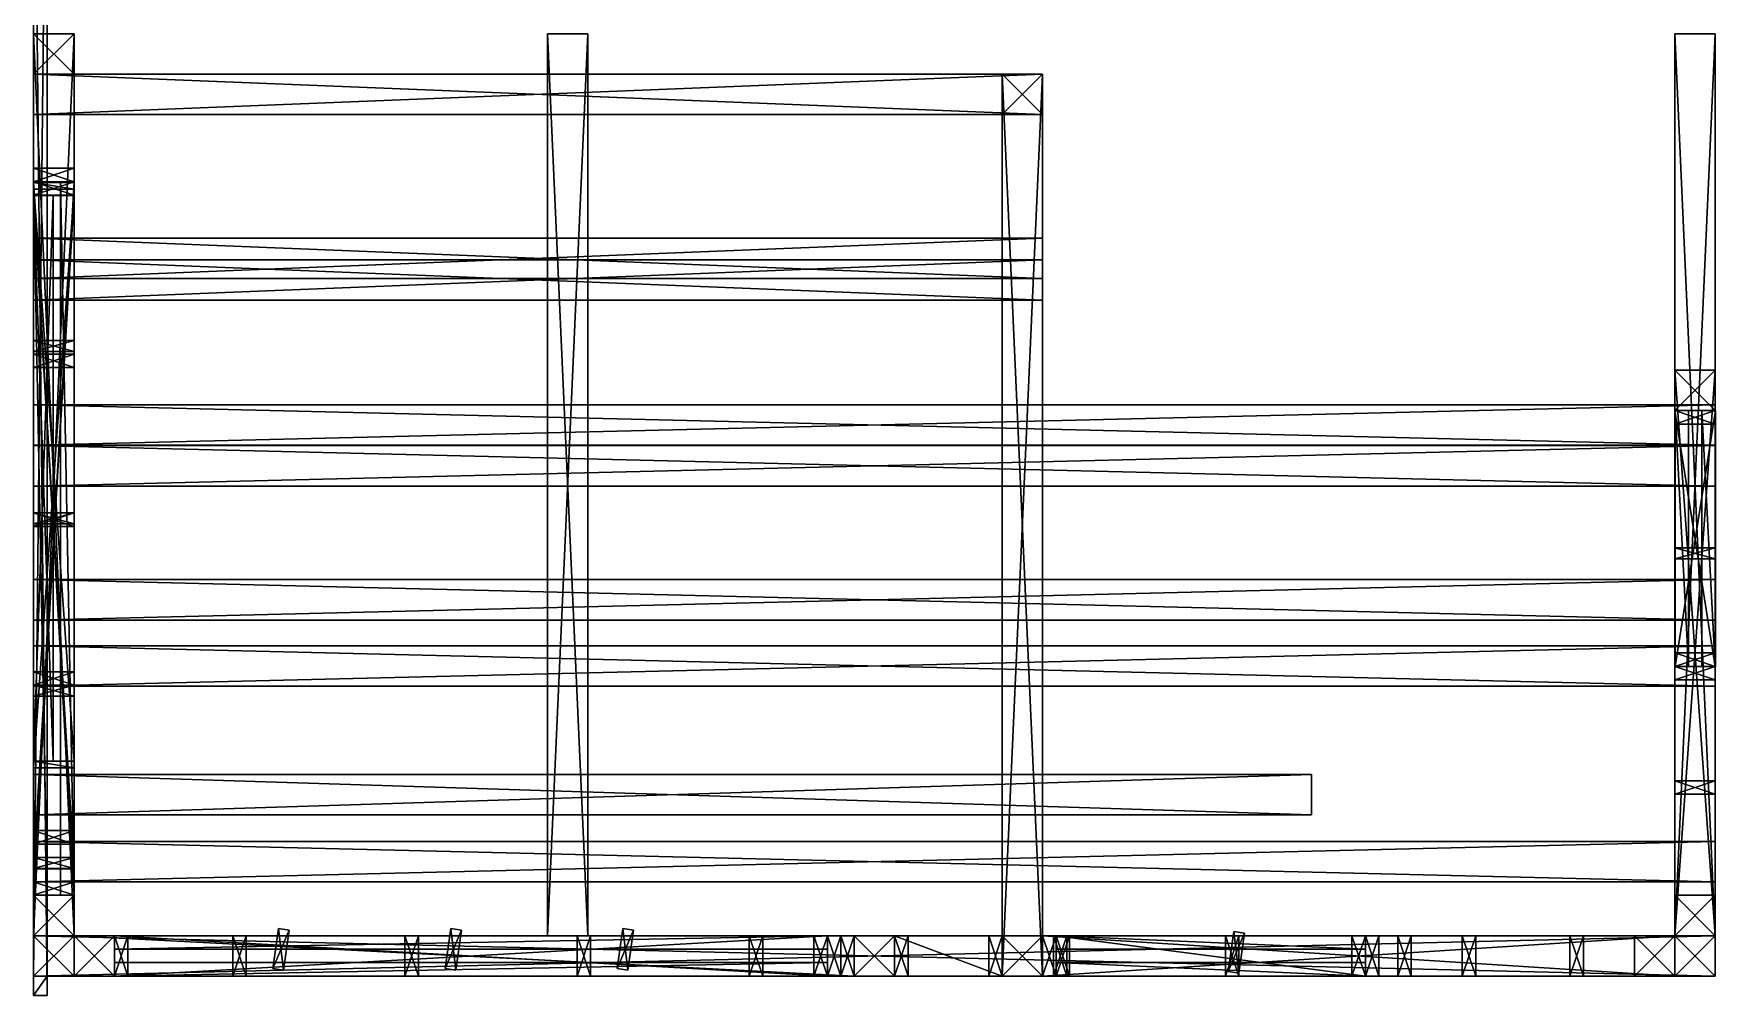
# Model space of a CAD drawing. Extents: x 18 to 6268, y -2472 to 1100.
import ezdxf

# ---------------------------------------------------------------- set-up
doc = ezdxf.new("R2010")
doc.units = 0
doc.header["$MEASUREMENT"] = 0
doc.layers.get('0').update_dxf_attribs({"color": 13, "linetype": 'CONTINUOUS'})

# ---------------------------------------------------------------- blocks, each defined once
blk = doc.blocks.new('_____150_150_6250')
at = {"color": 57}
for p, q in [((6250, 150, 150), (0, 150, 150)), ((0, 0), (0, 150)), ((0, 150), (0, 150, 150)), ((6250, 150), (0, 150)), ((0, 150, 150), (0, 0, 150)), ((6250, 0), (6250, 150)), ((6250, 150), (6250, 150, 150)), ((6250, 150, 150), (6250, 0, 150)), ((6250, 0, 150), (0, 0, 150)), ((6250, 0), (0, 0)), ((0, 0, 150), (0, 0)), ((6250, 0, 150), (6250, 0))]:
    blk.add_line(p, q, dxfattribs=at)
mesh = blk.add_polyface(dxfattribs=at)
corners = [(6250, 150), (0, 0), (0, 150), (6250, 0)]
mesh.append_faces([[corners[k] for k in face] for face in [(0, 1, 2), (1, 0, 3)]], dxfattribs={"vtx0": -1, "color": 57})
mesh = blk.add_polyface(dxfattribs=at)
corners = [(6250, 0, 150), (0, 150, 150), (0, 0, 150), (6250, 150, 150)]
mesh.append_faces([[corners[k] for k in face] for face in [(0, 1, 2), (1, 0, 3)]], dxfattribs={"vtx0": -1, "color": 57})
mesh = blk.add_polyface(dxfattribs=at)
corners = [(0, 150, 150), (6250, 150), (0, 150), (6250, 150, 150)]
mesh.append_faces([[corners[k] for k in face] for face in [(0, 1, 2), (1, 0, 3)]], dxfattribs={"vtx0": -1, "color": 57})
mesh = blk.add_polyface(dxfattribs=at)
corners = [(0, 150, 150), (0, 0), (0, 0, 150), (0, 150)]
mesh.append_faces([[corners[k] for k in face] for face in [(0, 1, 2), (1, 0, 3)]], dxfattribs={"vtx0": -1, "color": 57})
mesh = blk.add_polyface(dxfattribs=at)
corners = [(6250, 150), (6250, 0, 150), (6250, 0), (6250, 150, 150)]
mesh.append_faces([[corners[k] for k in face] for face in [(0, 1, 2), (1, 0, 3)]], dxfattribs={"vtx0": -1, "color": 57})
mesh = blk.add_polyface(dxfattribs=at)
corners = [(6250, 0), (0, 0, 150), (0, 0), (6250, 0, 150)]
mesh.append_faces([[corners[k] for k in face] for face in [(0, 1, 2), (1, 0, 3)]], dxfattribs={"vtx0": -1, "color": 57})
blk = doc.blocks.new('GROUP_3')
at = {"color": 57}
for p, q in [((0, 0), (0, 150)), ((0, 0, 3050), (0, 150, 3050)), ((0, 150), (0, 150, 3050)), ((0, 150, 3050), (150, 150, 3050)), ((0, 150), (150, 150)), ((150, 150, 3050), (150, 0, 3050)), ((150, 150), (150, 150, 3050)), ((150, 150), (150, 0)), ((0, 0), (0, 0, 3050)), ((150, 0, 3050), (0, 0, 3050)), ((150, 0), (0, 0)), ((150, 0), (150, 0, 3050))]:
    blk.add_line(p, q, dxfattribs=at)
mesh = blk.add_polyface(dxfattribs=at)
corners = [(0, 150, 3050), (0, 0), (0, 0, 3050), (0, 150)]
mesh.append_faces([[corners[k] for k in face] for face in [(0, 1, 2), (1, 0, 3)]], dxfattribs={"vtx0": -1, "color": 57})
mesh = blk.add_polyface(dxfattribs=at)
corners = [(150, 0, 3050), (0, 150, 3050), (0, 0, 3050), (150, 150, 3050)]
mesh.append_faces([[corners[k] for k in face] for face in [(0, 1, 2), (1, 0, 3)]], dxfattribs={"vtx0": -1, "color": 57})
mesh = blk.add_polyface(dxfattribs=at)
corners = [(0, 150, 3050), (150, 150), (0, 150), (150, 150, 3050)]
mesh.append_faces([[corners[k] for k in face] for face in [(0, 1, 2), (1, 0, 3)]], dxfattribs={"vtx0": -1, "color": 57})
mesh = blk.add_polyface(dxfattribs=at)
corners = [(150, 150), (0, 0), (0, 150), (150, 0)]
mesh.append_faces([[corners[k] for k in face] for face in [(0, 1, 2), (1, 0, 3)]], dxfattribs={"vtx0": -1, "color": 57})
mesh = blk.add_polyface(dxfattribs=at)
corners = [(150, 150), (150, 0, 3050), (150, 0), (150, 150, 3050)]
mesh.append_faces([[corners[k] for k in face] for face in [(0, 1, 2), (1, 0, 3)]], dxfattribs={"vtx0": -1, "color": 57})
mesh = blk.add_polyface(dxfattribs=at)
corners = [(150, 0, 3050), (0, 0), (150, 0), (0, 0, 3050)]
mesh.append_faces([[corners[k] for k in face] for face in [(0, 1, 2), (1, 0, 3)]], dxfattribs={"vtx0": -1, "color": 57})
blk = doc.blocks.new('GROUP_6')
at = {"color": 57}
for p, q in [((0, 0), (0, 150)), ((0, 0, 3350), (0, 150, 3350)), ((0, 150), (0, 150, 3350)), ((0, 150), (150, 150)), ((0, 150, 3350), (150, 150, 3350)), ((150, 150), (150, 0)), ((150, 150), (150, 150, 3350)), ((150, 150, 3350), (150, 0, 3350)), ((150, 0), (0, 0)), ((150, 0, 3350), (0, 0, 3350)), ((0, 0), (0, 0, 3350)), ((150, 0), (150, 0, 3350))]:
    blk.add_line(p, q, dxfattribs=at)
mesh = blk.add_polyface(dxfattribs=at)
corners = [(0, 150, 3350), (0, 0), (0, 0, 3350), (0, 150)]
mesh.append_faces([[corners[k] for k in face] for face in [(0, 1, 2), (1, 0, 3)]], dxfattribs={"vtx0": -1, "color": 57})
mesh = blk.add_polyface(dxfattribs=at)
corners = [(0, 150, 3350), (150, 150), (0, 150), (150, 150, 3350)]
mesh.append_faces([[corners[k] for k in face] for face in [(0, 1, 2), (1, 0, 3)]], dxfattribs={"vtx0": -1, "color": 57})
mesh = blk.add_polyface(dxfattribs=at)
corners = [(150, 0, 3350), (0, 150, 3350), (0, 0, 3350), (150, 150, 3350)]
mesh.append_faces([[corners[k] for k in face] for face in [(0, 1, 2), (1, 0, 3)]], dxfattribs={"vtx0": -1, "color": 57})
mesh = blk.add_polyface(dxfattribs=at)
corners = [(150, 150), (0, 0), (0, 150), (150, 0)]
mesh.append_faces([[corners[k] for k in face] for face in [(0, 1, 2), (1, 0, 3)]], dxfattribs={"vtx0": -1, "color": 57})
mesh = blk.add_polyface(dxfattribs=at)
corners = [(150, 150), (150, 0, 3350), (150, 0), (150, 150, 3350)]
mesh.append_faces([[corners[k] for k in face] for face in [(0, 1, 2), (1, 0, 3)]], dxfattribs={"vtx0": -1, "color": 57})
mesh = blk.add_polyface(dxfattribs=at)
corners = [(150, 0, 3350), (0, 0), (150, 0), (0, 0, 3350)]
mesh.append_faces([[corners[k] for k in face] for face in [(0, 1, 2), (1, 0, 3)]], dxfattribs={"vtx0": -1, "color": 57})
blk = doc.blocks.new('GROUP_5')
at = {"color": 57}
for p, q in [((0, 150, 3050), (50, 150, 3050)), ((0, 150), (50, 150)), ((0, 150), (0, 150, 3050)), ((0, 0), (0, 150)), ((0, 0, 3050), (0, 150, 3050)), ((50, 150), (50, 0)), ((50, 150), (50, 150, 3050)), ((50, 150, 3050), (50, 0, 3050)), ((50, 0), (0, 0)), ((0, 0), (0, 0, 3050)), ((50, 0, 3050), (0, 0, 3050)), ((50, 0), (50, 0, 3050))]:
    blk.add_line(p, q, dxfattribs=at)
mesh = blk.add_polyface(dxfattribs=at)
corners = [(50, 150), (0, 0), (0, 150), (50, 0)]
mesh.append_faces([[corners[k] for k in face] for face in [(0, 1, 2), (1, 0, 3)]], dxfattribs={"vtx0": -1, "color": 57})
mesh = blk.add_polyface(dxfattribs=at)
corners = [(0, 150, 3050), (50, 150), (0, 150), (50, 150, 3050)]
mesh.append_faces([[corners[k] for k in face] for face in [(0, 1, 2), (1, 0, 3)]], dxfattribs={"vtx0": -1, "color": 57})
mesh = blk.add_polyface(dxfattribs=at)
corners = [(50, 0, 3050), (0, 150, 3050), (0, 0, 3050), (50, 150, 3050)]
mesh.append_faces([[corners[k] for k in face] for face in [(0, 1, 2), (1, 0, 3)]], dxfattribs={"vtx0": -1, "color": 57})
mesh = blk.add_polyface(dxfattribs=at)
corners = [(0, 150, 3050), (0, 0), (0, 0, 3050), (0, 150)]
mesh.append_faces([[corners[k] for k in face] for face in [(0, 1, 2), (1, 0, 3)]], dxfattribs={"vtx0": -1, "color": 57})
mesh = blk.add_polyface(dxfattribs=at)
corners = [(50, 150), (50, 0, 3050), (50, 0), (50, 150, 3050)]
mesh.append_faces([[corners[k] for k in face] for face in [(0, 1, 2), (1, 0, 3)]], dxfattribs={"vtx0": -1, "color": 57})
mesh = blk.add_polyface(dxfattribs=at)
corners = [(50, 0, 3050), (0, 0), (50, 0), (0, 0, 3050)]
mesh.append_faces([[corners[k] for k in face] for face in [(0, 1, 2), (1, 0, 3)]], dxfattribs={"vtx0": -1, "color": 57})
blk = doc.blocks.new('GROUP_4')
at = {"color": 57}
for p, q in [((150, 2350, 150), (0, 2350, 150)), ((0, 0, 150), (0, 2350, 150)), ((0, 2350, 150), (0, 2350)), ((0, 0), (0, 2350)), ((0, 2350), (150, 2350)), ((150, 0), (150, 2350)), ((150, 2350), (150, 2350, 150)), ((150, 0, 150), (150, 2350, 150)), ((150, 0, 150), (0, 0, 150)), ((0, 0, 150), (0, 0)), ((0, 0), (150, 0)), ((150, 0), (150, 0, 150))]:
    blk.add_line(p, q, dxfattribs=at)
mesh = blk.add_polyface(dxfattribs=at)
corners = [(150, 0, 150), (0, 2350, 150), (0, 0, 150), (150, 2350, 150)]
mesh.append_faces([[corners[k] for k in face] for face in [(0, 1, 2), (1, 0, 3)]], dxfattribs={"vtx0": -1, "color": 57})
mesh = blk.add_polyface(dxfattribs=at)
corners = [(0, 2350, 150), (0, 0), (0, 0, 150), (0, 2350)]
mesh.append_faces([[corners[k] for k in face] for face in [(0, 1, 2), (1, 0, 3)]], dxfattribs={"vtx0": -1, "color": 57})
mesh = blk.add_polyface(dxfattribs=at)
corners = [(150, 2350), (0, 0), (0, 2350), (150, 0)]
mesh.append_faces([[corners[k] for k in face] for face in [(0, 1, 2), (1, 0, 3)]], dxfattribs={"vtx0": -1, "color": 57})
mesh = blk.add_polyface(dxfattribs=at)
corners = [(0, 2350, 150), (150, 2350), (0, 2350), (150, 2350, 150)]
mesh.append_faces([[corners[k] for k in face] for face in [(0, 1, 2), (1, 0, 3)]], dxfattribs={"vtx0": -1, "color": 57})
mesh = blk.add_polyface(dxfattribs=at)
corners = [(150, 0), (150, 2350, 150), (150, 0, 150), (150, 2350)]
mesh.append_faces([[corners[k] for k in face] for face in [(0, 1, 2), (1, 0, 3)]], dxfattribs={"vtx0": -1, "color": 57})
mesh = blk.add_polyface(dxfattribs=at)
corners = [(150, 0, 150), (0, 0), (150, 0), (0, 0, 150)]
mesh.append_faces([[corners[k] for k in face] for face in [(0, 1, 2), (1, 0, 3)]], dxfattribs={"vtx0": -1, "color": 57})
blk = doc.blocks.new('GROUP_7')
at = {"color": 57}
for p, q in [((0, 150, 150), (2900, 150, 150)), ((0, 150), (0, 0)), ((0, 150, 150), (0, 150)), ((0, 150), (2900, 150)), ((0, 0, 150), (0, 150, 150)), ((2900, 150), (2900, 0)), ((2900, 0, 150), (2900, 150, 150)), ((2900, 150, 150), (2900, 150)), ((0, 0, 150), (2900, 0, 150)), ((0, 0), (2900, 0)), ((0, 0), (0, 0, 150)), ((2900, 0), (2900, 0, 150))]:
    blk.add_line(p, q, dxfattribs=at)
mesh = blk.add_polyface(dxfattribs=at)
corners = [(0, 150), (2900, 0), (0, 0), (2900, 150)]
mesh.append_faces([[corners[k] for k in face] for face in [(0, 1, 2), (1, 0, 3)]], dxfattribs={"vtx0": -1, "color": 57})
mesh = blk.add_polyface(dxfattribs=at)
corners = [(2900, 0, 150), (0, 150, 150), (0, 0, 150), (2900, 150, 150)]
mesh.append_faces([[corners[k] for k in face] for face in [(0, 1, 2), (1, 0, 3)]], dxfattribs={"vtx0": -1, "color": 57})
mesh = blk.add_polyface(dxfattribs=at)
corners = [(0, 150, 150), (0, 0), (0, 0, 150), (0, 150)]
mesh.append_faces([[corners[k] for k in face] for face in [(0, 1, 2), (1, 0, 3)]], dxfattribs={"vtx0": -1, "color": 57})
mesh = blk.add_polyface(dxfattribs=at)
corners = [(0, 150, 150), (2900, 150), (0, 150), (2900, 150, 150)]
mesh.append_faces([[corners[k] for k in face] for face in [(0, 1, 2), (1, 0, 3)]], dxfattribs={"vtx0": -1, "color": 57})
mesh = blk.add_polyface(dxfattribs=at)
corners = [(2900, 150), (2900, 0, 150), (2900, 0), (2900, 150, 150)]
mesh.append_faces([[corners[k] for k in face] for face in [(0, 1, 2), (1, 0, 3)]], dxfattribs={"vtx0": -1, "color": 57})
mesh = blk.add_polyface(dxfattribs=at)
corners = [(2900, 0), (0, 0, 150), (0, 0), (2900, 0, 150)]
mesh.append_faces([[corners[k] for k in face] for face in [(0, 1, 2), (1, 0, 3)]], dxfattribs={"vtx0": -1, "color": 57})
blk = doc.blocks.new('GROUP_8')
at = {"color": 57}
for p, q in [((0, 150, 150), (400, 150, 150)), ((0, 150, 150), (0, 150)), ((0, 150), (400, 150)), ((0, 0, 150), (0, 150, 150)), ((0, 150), (0, 0)), ((400, 150), (400, 0)), ((400, 150, 150), (400, 150)), ((400, 0, 150), (400, 150, 150)), ((0, 0), (400, 0)), ((0, 0, 150), (400, 0, 150)), ((0, 0), (0, 0, 150)), ((400, 0), (400, 0, 150))]:
    blk.add_line(p, q, dxfattribs=at)
mesh = blk.add_polyface(dxfattribs=at)
corners = [(0, 150, 150), (400, 150), (0, 150), (400, 150, 150)]
mesh.append_faces([[corners[k] for k in face] for face in [(0, 1, 2), (1, 0, 3)]], dxfattribs={"vtx0": -1, "color": 57})
mesh = blk.add_polyface(dxfattribs=at)
corners = [(400, 0, 150), (0, 150, 150), (0, 0, 150), (400, 150, 150)]
mesh.append_faces([[corners[k] for k in face] for face in [(0, 1, 2), (1, 0, 3)]], dxfattribs={"vtx0": -1, "color": 57})
mesh = blk.add_polyface(dxfattribs=at)
corners = [(0, 150, 150), (0, 0), (0, 0, 150), (0, 150)]
mesh.append_faces([[corners[k] for k in face] for face in [(0, 1, 2), (1, 0, 3)]], dxfattribs={"vtx0": -1, "color": 57})
mesh = blk.add_polyface(dxfattribs=at)
corners = [(0, 150), (400, 0), (0, 0), (400, 150)]
mesh.append_faces([[corners[k] for k in face] for face in [(0, 1, 2), (1, 0, 3)]], dxfattribs={"vtx0": -1, "color": 57})
mesh = blk.add_polyface(dxfattribs=at)
corners = [(400, 150), (400, 0, 150), (400, 0), (400, 150, 150)]
mesh.append_faces([[corners[k] for k in face] for face in [(0, 1, 2), (1, 0, 3)]], dxfattribs={"vtx0": -1, "color": 57})
mesh = blk.add_polyface(dxfattribs=at)
corners = [(400, 0), (0, 0, 150), (0, 0), (400, 0, 150)]
mesh.append_faces([[corners[k] for k in face] for face in [(0, 1, 2), (1, 0, 3)]], dxfattribs={"vtx0": -1, "color": 57})
blk = doc.blocks.new('GROUP_11')
at = {"color": 57}
for p, q in [((0, 0, 4100), (0, 150, 4100)), ((0, 150), (0, 150, 4100)), ((0, 0), (0, 150)), ((0, 150, 4100), (150, 150, 4100)), ((0, 150), (150, 150)), ((150, 150), (150, 0)), ((150, 150, 4100), (150, 0, 4100)), ((150, 150), (150, 150, 4100)), ((0, 0), (0, 0, 4100)), ((150, 0, 4100), (0, 0, 4100)), ((150, 0), (0, 0)), ((150, 0), (150, 0, 4100))]:
    blk.add_line(p, q, dxfattribs=at)
mesh = blk.add_polyface(dxfattribs=at)
corners = [(150, 150), (0, 0), (0, 150), (150, 0)]
mesh.append_faces([[corners[k] for k in face] for face in [(0, 1, 2), (1, 0, 3)]], dxfattribs={"vtx0": -1, "color": 57})
mesh = blk.add_polyface(dxfattribs=at)
corners = [(150, 0, 4100), (0, 150, 4100), (0, 0, 4100), (150, 150, 4100)]
mesh.append_faces([[corners[k] for k in face] for face in [(0, 1, 2), (1, 0, 3)]], dxfattribs={"vtx0": -1, "color": 57})
mesh = blk.add_polyface(dxfattribs=at)
corners = [(0, 150, 4100), (0, 0), (0, 0, 4100), (0, 150)]
mesh.append_faces([[corners[k] for k in face] for face in [(0, 1, 2), (1, 0, 3)]], dxfattribs={"vtx0": -1, "color": 57})
mesh = blk.add_polyface(dxfattribs=at)
corners = [(0, 150, 4100), (150, 150), (0, 150), (150, 150, 4100)]
mesh.append_faces([[corners[k] for k in face] for face in [(0, 1, 2), (1, 0, 3)]], dxfattribs={"vtx0": -1, "color": 57})
mesh = blk.add_polyface(dxfattribs=at)
corners = [(150, 150), (150, 0, 4100), (150, 0), (150, 150, 4100)]
mesh.append_faces([[corners[k] for k in face] for face in [(0, 1, 2), (1, 0, 3)]], dxfattribs={"vtx0": -1, "color": 57})
mesh = blk.add_polyface(dxfattribs=at)
corners = [(150, 0, 4100), (0, 0), (150, 0), (0, 0, 4100)]
mesh.append_faces([[corners[k] for k in face] for face in [(0, 1, 2), (1, 0, 3)]], dxfattribs={"vtx0": -1, "color": 57})
blk = doc.blocks.new('GROUP_2')
at = {"color": 57}
for p, q in [((0, 0), (0, 150)), ((0, 0, 2800), (0, 150, 2800)), ((0, 150), (150, 150)), ((0, 150), (0, 150, 2800)), ((0, 150, 2800), (150, 150, 2800)), ((150, 150), (150, 150, 2800)), ((150, 150, 2800), (150, 0, 2800)), ((150, 150), (150, 0)), ((0, 0), (0, 0, 2800)), ((150, 0), (0, 0)), ((150, 0, 2800), (0, 0, 2800)), ((150, 0), (150, 0, 2800))]:
    blk.add_line(p, q, dxfattribs=at)
mesh = blk.add_polyface(dxfattribs=at)
corners = [(0, 150, 2800), (0, 0), (0, 0, 2800), (0, 150)]
mesh.append_faces([[corners[k] for k in face] for face in [(0, 1, 2), (1, 0, 3)]], dxfattribs={"vtx0": -1, "color": 57})
mesh = blk.add_polyface(dxfattribs=at)
corners = [(150, 150), (0, 0), (0, 150), (150, 0)]
mesh.append_faces([[corners[k] for k in face] for face in [(0, 1, 2), (1, 0, 3)]], dxfattribs={"vtx0": -1, "color": 57})
mesh = blk.add_polyface(dxfattribs=at)
corners = [(150, 0, 2800), (0, 150, 2800), (0, 0, 2800), (150, 150, 2800)]
mesh.append_faces([[corners[k] for k in face] for face in [(0, 1, 2), (1, 0, 3)]], dxfattribs={"vtx0": -1, "color": 57})
mesh = blk.add_polyface(dxfattribs=at)
corners = [(0, 150, 2800), (150, 150), (0, 150), (150, 150, 2800)]
mesh.append_faces([[corners[k] for k in face] for face in [(0, 1, 2), (1, 0, 3)]], dxfattribs={"vtx0": -1, "color": 57})
mesh = blk.add_polyface(dxfattribs=at)
corners = [(150, 150), (150, 0, 2800), (150, 0), (150, 150, 2800)]
mesh.append_faces([[corners[k] for k in face] for face in [(0, 1, 2), (1, 0, 3)]], dxfattribs={"vtx0": -1, "color": 57})
mesh = blk.add_polyface(dxfattribs=at)
corners = [(150, 0, 2800), (0, 0), (150, 0), (0, 0, 2800)]
mesh.append_faces([[corners[k] for k in face] for face in [(0, 1, 2), (1, 0, 3)]], dxfattribs={"vtx0": -1, "color": 57})
blk = doc.blocks.new('GROUP_12')
at = {"color": 57}
for p, q in [((0, 0), (0, 150)), ((6250, 150), (0, 150)), ((0, 150, 200), (0, 0, 200)), ((6250, 150, 200), (0, 150, 200)), ((0, 150), (0, 150, 200)), ((6250, 150), (6250, 150, 200)), ((6250, 0), (6250, 150)), ((6250, 150, 200), (6250, 0, 200)), ((6250, 0), (0, 0)), ((6250, 0, 200), (0, 0, 200)), ((0, 0, 200), (0, 0)), ((6250, 0, 200), (6250, 0))]:
    blk.add_line(p, q, dxfattribs=at)
mesh = blk.add_polyface(dxfattribs=at)
corners = [(0, 150, 200), (0, 0), (0, 0, 200), (0, 150)]
mesh.append_faces([[corners[k] for k in face] for face in [(0, 1, 2), (1, 0, 3)]], dxfattribs={"vtx0": -1, "color": 57})
mesh = blk.add_polyface(dxfattribs=at)
corners = [(6250, 0, 200), (0, 150, 200), (0, 0, 200), (6250, 150, 200)]
mesh.append_faces([[corners[k] for k in face] for face in [(0, 1, 2), (1, 0, 3)]], dxfattribs={"vtx0": -1, "color": 57})
mesh = blk.add_polyface(dxfattribs=at)
corners = [(0, 150, 200), (6250, 150), (0, 150), (6250, 150, 200)]
mesh.append_faces([[corners[k] for k in face] for face in [(0, 1, 2), (1, 0, 3)]], dxfattribs={"vtx0": -1, "color": 57})
mesh = blk.add_polyface(dxfattribs=at)
corners = [(6250, 150), (0, 0), (0, 150), (6250, 0)]
mesh.append_faces([[corners[k] for k in face] for face in [(0, 1, 2), (1, 0, 3)]], dxfattribs={"vtx0": -1, "color": 57})
mesh = blk.add_polyface(dxfattribs=at)
corners = [(6250, 150), (6250, 0, 200), (6250, 0), (6250, 150, 200)]
mesh.append_faces([[corners[k] for k in face] for face in [(0, 1, 2), (1, 0, 3)]], dxfattribs={"vtx0": -1, "color": 57})
mesh = blk.add_polyface(dxfattribs=at)
corners = [(6250, 0), (0, 0, 200), (0, 0), (6250, 0, 200)]
mesh.append_faces([[corners[k] for k in face] for face in [(0, 1, 2), (1, 0, 3)]], dxfattribs={"vtx0": -1, "color": 57})
blk = doc.blocks.new('GROUP_14')
at = {"color": 57}
for p, q in [((0, 0), (0, 50)), ((0, 0, 5544.7), (0, 50, 5544.7)), ((0, 50, 5544.7), (150, 50, 5544.7)), ((0, 50), (0, 50, 5544.7)), ((0, 50), (150, 50)), ((0, 0), (0, 0, 5544.7)), ((150, 0, 5544.7), (0, 0, 5544.7)), ((150, 0), (0, 0)), ((150, 50, 5544.7), (150, 0, 5544.7)), ((150, 50), (150, 0)), ((150, 50), (150, 50, 5544.7)), ((150, 0), (150, 0, 5544.7))]:
    blk.add_line(p, q, dxfattribs=at)
mesh = blk.add_polyface(dxfattribs=at)
corners = [(150, 0, 5544.7), (0, 50, 5544.7), (0, 0, 5544.7), (150, 50, 5544.7)]
mesh.append_faces([[corners[k] for k in face] for face in [(0, 1, 2), (1, 0, 3)]], dxfattribs={"vtx0": -1, "color": 57})
mesh = blk.add_polyface(dxfattribs=at)
corners = [(0, 50, 5544.7), (0, 0), (0, 0, 5544.7), (0, 50)]
mesh.append_faces([[corners[k] for k in face] for face in [(0, 1, 2), (1, 0, 3)]], dxfattribs={"vtx0": -1, "color": 57})
mesh = blk.add_polyface(dxfattribs=at)
corners = [(0, 50, 5544.7), (150, 50), (0, 50), (150, 50, 5544.7)]
mesh.append_faces([[corners[k] for k in face] for face in [(0, 1, 2), (1, 0, 3)]], dxfattribs={"vtx0": -1, "color": 57})
mesh = blk.add_polyface(dxfattribs=at)
corners = [(0, 50), (150, 0), (0, 0), (150, 50)]
mesh.append_faces([[corners[k] for k in face] for face in [(0, 1, 2), (1, 0, 3)]], dxfattribs={"vtx0": -1, "color": 57})
mesh = blk.add_polyface(dxfattribs=at)
corners = [(150, 0, 5544.7), (0, 0), (150, 0), (0, 0, 5544.7)]
mesh.append_faces([[corners[k] for k in face] for face in [(0, 1, 2), (1, 0, 3)]], dxfattribs={"vtx0": -1, "color": 57})
mesh = blk.add_polyface(dxfattribs=at)
corners = [(150, 50), (150, 0, 5544.7), (150, 0), (150, 50, 5544.7)]
mesh.append_faces([[corners[k] for k in face] for face in [(0, 1, 2), (1, 0, 3)]], dxfattribs={"vtx0": -1, "color": 57})
blk = doc.blocks.new('GROUP_13')
at = {"color": 57}
for p, q in [((0, 0, 50), (0, 2500, 50)), ((0, 2500), (150, 2500)), ((0, 0), (0, 2500)), ((150, 2500, 50), (0, 2500, 50)), ((0, 2500, 50), (0, 2500)), ((150, 0), (150, 2500)), ((150, 0, 50), (150, 2500, 50)), ((150, 2500), (150, 2500, 50)), ((150, 0, 50), (0, 0, 50)), ((0, 0), (150, 0)), ((0, 0, 50), (0, 0)), ((150, 0), (150, 0, 50))]:
    blk.add_line(p, q, dxfattribs=at)
mesh = blk.add_polyface(dxfattribs=at)
corners = [(150, 0, 50), (0, 2500, 50), (0, 0, 50), (150, 2500, 50)]
mesh.append_faces([[corners[k] for k in face] for face in [(0, 1, 2), (1, 0, 3)]], dxfattribs={"vtx0": -1, "color": 57})
mesh = blk.add_polyface(dxfattribs=at)
corners = [(0, 2500, 50), (150, 2500), (0, 2500), (150, 2500, 50)]
mesh.append_faces([[corners[k] for k in face] for face in [(0, 1, 2), (1, 0, 3)]], dxfattribs={"vtx0": -1, "color": 57})
mesh = blk.add_polyface(dxfattribs=at)
corners = [(150, 2500), (0, 0), (0, 2500), (150, 0)]
mesh.append_faces([[corners[k] for k in face] for face in [(0, 1, 2), (1, 0, 3)]], dxfattribs={"vtx0": -1, "color": 57})
mesh = blk.add_polyface(dxfattribs=at)
corners = [(0, 0, 50), (0, 2500), (0, 0), (0, 2500, 50)]
mesh.append_faces([[corners[k] for k in face] for face in [(0, 1, 2), (1, 0, 3)]], dxfattribs={"vtx0": -1, "color": 57})
mesh = blk.add_polyface(dxfattribs=at)
corners = [(150, 2500), (150, 0, 50), (150, 0), (150, 2500, 50)]
mesh.append_faces([[corners[k] for k in face] for face in [(0, 1, 2), (1, 0, 3)]], dxfattribs={"vtx0": -1, "color": 57})
mesh = blk.add_polyface(dxfattribs=at)
corners = [(150, 0), (0, 0, 50), (0, 0), (150, 0, 50)]
mesh.append_faces([[corners[k] for k in face] for face in [(0, 1, 2), (1, 0, 3)]], dxfattribs={"vtx0": -1, "color": 57})
blk = doc.blocks.new('GROUP_15')
for p, q in [((0, 2100), (0, 0)), ((0, 2100, 1200), (0, 0)), ((0, 2100, 1200), (0, 2100)), ((72, 2100), (0, 2100)), ((72, 2100, 1200), (0, 2100, 1200)), ((72, 2100), (72, 0)), ((72, 2100, 1200), (72, 0)), ((72, 2100, 1200), (72, 2100)), ((72, 0), (0, 0))]:
    blk.add_line(p, q)
mesh = blk.add_polyface()
corners = [(0, 2100), (0, 0), (0, 2100, 1200)]
mesh.append_faces([[corners[k] for k in face] for face in [(0, 1, 2)]])
mesh = blk.add_polyface()
corners = [(72, 2100), (0, 0), (0, 2100), (72, 0)]
mesh.append_faces([[corners[k] for k in face] for face in [(0, 1, 2), (1, 0, 3)]], dxfattribs={"vtx0": -1})
mesh = blk.add_polyface()
corners = [(72, 0), (0, 2100, 1200), (0, 0), (72, 2100, 1200)]
mesh.append_faces([[corners[k] for k in face] for face in [(0, 1, 2), (1, 0, 3)]], dxfattribs={"vtx0": -1})
mesh = blk.add_polyface()
corners = [(0, 2100, 1200), (72, 2100), (0, 2100), (72, 2100, 1200)]
mesh.append_faces([[corners[k] for k in face] for face in [(0, 1, 2), (1, 0, 3)]], dxfattribs={"vtx0": -1})
mesh = blk.add_polyface()
corners = [(72, 2100, 1200), (72, 0), (72, 2100)]
mesh.append_faces([[corners[k] for k in face] for face in [(0, 1, 2)]])
blk = doc.blocks.new('GROUP_1')
at = {"color": 57}
for p, q in [((0, 150, 900), (50, 150, 900)), ((0, 150), (0, 150, 900)), ((0, 0, 900), (0, 150, 900)), ((0, 0), (0, 150)), ((0, 150), (50, 150)), ((50, 150, 900), (50, 0, 900)), ((50, 150), (50, 150, 900)), ((50, 150), (50, 0)), ((50, 0, 900), (0, 0, 900)), ((0, 0), (0, 0, 900)), ((50, 0), (0, 0)), ((50, 0), (50, 0, 900))]:
    blk.add_line(p, q, dxfattribs=at)
mesh = blk.add_polyface(dxfattribs=at)
corners = [(0, 150, 900), (0, 0), (0, 0, 900), (0, 150)]
mesh.append_faces([[corners[k] for k in face] for face in [(0, 1, 2), (1, 0, 3)]], dxfattribs={"vtx0": -1, "color": 57})
mesh = blk.add_polyface(dxfattribs=at)
corners = [(50, 150), (0, 0), (0, 150), (50, 0)]
mesh.append_faces([[corners[k] for k in face] for face in [(0, 1, 2), (1, 0, 3)]], dxfattribs={"vtx0": -1, "color": 57})
mesh = blk.add_polyface(dxfattribs=at)
corners = [(50, 0, 900), (0, 150, 900), (0, 0, 900), (50, 150, 900)]
mesh.append_faces([[corners[k] for k in face] for face in [(0, 1, 2), (1, 0, 3)]], dxfattribs={"vtx0": -1, "color": 57})
mesh = blk.add_polyface(dxfattribs=at)
corners = [(0, 150, 900), (50, 150), (0, 150), (50, 150, 900)]
mesh.append_faces([[corners[k] for k in face] for face in [(0, 1, 2), (1, 0, 3)]], dxfattribs={"vtx0": -1, "color": 57})
mesh = blk.add_polyface(dxfattribs=at)
corners = [(50, 150), (50, 0, 900), (50, 0), (50, 150, 900)]
mesh.append_faces([[corners[k] for k in face] for face in [(0, 1, 2), (1, 0, 3)]], dxfattribs={"vtx0": -1, "color": 57})
mesh = blk.add_polyface(dxfattribs=at)
corners = [(50, 0, 900), (0, 0), (50, 0), (0, 0, 900)]
mesh.append_faces([[corners[k] for k in face] for face in [(0, 1, 2), (1, 0, 3)]], dxfattribs={"vtx0": -1, "color": 57})
blk = doc.blocks.new('GROUP_16')
at = {"color": 57}
for p, q in [((0, 50), (0, 50, 2750)), ((0, 50, 2750), (150, 50, 2750)), ((0, 0, 2750), (0, 50, 2750)), ((0, 0), (0, 50)), ((0, 50), (150, 50)), ((0, 0), (0, 0, 2750)), ((150, 0), (0, 0)), ((150, 0, 2750), (0, 0, 2750)), ((150, 50, 2750), (150, 0, 2750)), ((150, 50), (150, 0)), ((150, 50), (150, 50, 2750)), ((150, 0), (150, 0, 2750))]:
    blk.add_line(p, q, dxfattribs=at)
mesh = blk.add_polyface(dxfattribs=at)
corners = [(0, 50, 2750), (0, 0), (0, 0, 2750), (0, 50)]
mesh.append_faces([[corners[k] for k in face] for face in [(0, 1, 2), (1, 0, 3)]], dxfattribs={"vtx0": -1, "color": 57})
mesh = blk.add_polyface(dxfattribs=at)
corners = [(0, 50, 2750), (150, 50), (0, 50), (150, 50, 2750)]
mesh.append_faces([[corners[k] for k in face] for face in [(0, 1, 2), (1, 0, 3)]], dxfattribs={"vtx0": -1, "color": 57})
mesh = blk.add_polyface(dxfattribs=at)
corners = [(150, 50), (0, 0), (0, 50), (150, 0)]
mesh.append_faces([[corners[k] for k in face] for face in [(0, 1, 2), (1, 0, 3)]], dxfattribs={"vtx0": -1, "color": 57})
mesh = blk.add_polyface(dxfattribs=at)
corners = [(150, 0, 2750), (0, 50, 2750), (0, 0, 2750), (150, 50, 2750)]
mesh.append_faces([[corners[k] for k in face] for face in [(0, 1, 2), (1, 0, 3)]], dxfattribs={"vtx0": -1, "color": 57})
mesh = blk.add_polyface(dxfattribs=at)
corners = [(150, 0, 2750), (0, 0), (150, 0), (0, 0, 2750)]
mesh.append_faces([[corners[k] for k in face] for face in [(0, 1, 2), (1, 0, 3)]], dxfattribs={"vtx0": -1, "color": 57})
mesh = blk.add_polyface(dxfattribs=at)
corners = [(150, 50), (150, 0, 2750), (150, 0), (150, 50, 2750)]
mesh.append_faces([[corners[k] for k in face] for face in [(0, 1, 2), (1, 0, 3)]], dxfattribs={"vtx0": -1, "color": 57})
blk = doc.blocks.new('GROUP_10')
at = {"color": 57}
for p, q in [((0, 2650), (0, 2650, 50)), ((0, 2650), (0, 0)), ((0, 2650, 50), (0, 0, 50)), ((0, 2650, 50), (150, 2650, 50)), ((150, 2650), (0, 2650)), ((150, 2650), (150, 0)), ((150, 2650, 50), (150, 0, 50)), ((150, 2650, 50), (150, 2650)), ((0, 0), (0, 0, 50)), ((150, 0), (0, 0)), ((0, 0, 50), (150, 0, 50)), ((150, 0, 50), (150, 0))]:
    blk.add_line(p, q, dxfattribs=at)
mesh = blk.add_polyface(dxfattribs=at)
corners = [(0, 2650), (150, 2650, 50), (150, 2650), (0, 2650, 50)]
mesh.append_faces([[corners[k] for k in face] for face in [(0, 1, 2), (1, 0, 3)]], dxfattribs={"vtx0": -1, "color": 57})
mesh = blk.add_polyface(dxfattribs=at)
corners = [(0, 2650, 50), (0, 0), (0, 0, 50), (0, 2650)]
mesh.append_faces([[corners[k] for k in face] for face in [(0, 1, 2), (1, 0, 3)]], dxfattribs={"vtx0": -1, "color": 57})
mesh = blk.add_polyface(dxfattribs=at)
corners = [(150, 2650), (0, 0), (0, 2650), (150, 0)]
mesh.append_faces([[corners[k] for k in face] for face in [(0, 1, 2), (1, 0, 3)]], dxfattribs={"vtx0": -1, "color": 57})
mesh = blk.add_polyface(dxfattribs=at)
corners = [(150, 0, 50), (0, 2650, 50), (0, 0, 50), (150, 2650, 50)]
mesh.append_faces([[corners[k] for k in face] for face in [(0, 1, 2), (1, 0, 3)]], dxfattribs={"vtx0": -1, "color": 57})
mesh = blk.add_polyface(dxfattribs=at)
corners = [(150, 0), (150, 2650, 50), (150, 0, 50), (150, 2650)]
mesh.append_faces([[corners[k] for k in face] for face in [(0, 1, 2), (1, 0, 3)]], dxfattribs={"vtx0": -1, "color": 57})
mesh = blk.add_polyface(dxfattribs=at)
corners = [(150, 0, 50), (0, 0), (150, 0), (0, 0, 50)]
mesh.append_faces([[corners[k] for k in face] for face in [(0, 1, 2), (1, 0, 3)]], dxfattribs={"vtx0": -1, "color": 57})
blk = doc.blocks.new('GROUP_9')
at = {"color": 57}
for p, q in [((1150, 150, 50), (0, 150, 50)), ((0, 150, 50), (0, 0, 50)), ((1150, 150), (0, 150)), ((0, 150), (0, 150, 50)), ((0, 0), (0, 150)), ((1150, 150, 50), (1150, 0, 50)), ((1150, 0), (1150, 150)), ((1150, 150), (1150, 150, 50)), ((1150, 0, 50), (0, 0, 50)), ((1150, 0), (0, 0)), ((0, 0, 50), (0, 0)), ((1150, 0, 50), (1150, 0))]:
    blk.add_line(p, q, dxfattribs=at)
mesh = blk.add_polyface(dxfattribs=at)
corners = [(1150, 0, 50), (0, 150, 50), (0, 0, 50), (1150, 150, 50)]
mesh.append_faces([[corners[k] for k in face] for face in [(0, 1, 2), (1, 0, 3)]], dxfattribs={"vtx0": -1, "color": 57})
mesh = blk.add_polyface(dxfattribs=at)
corners = [(0, 150, 50), (1150, 150), (0, 150), (1150, 150, 50)]
mesh.append_faces([[corners[k] for k in face] for face in [(0, 1, 2), (1, 0, 3)]], dxfattribs={"vtx0": -1, "color": 57})
mesh = blk.add_polyface(dxfattribs=at)
corners = [(0, 150), (1150, 0), (0, 0), (1150, 150)]
mesh.append_faces([[corners[k] for k in face] for face in [(0, 1, 2), (1, 0, 3)]], dxfattribs={"vtx0": -1, "color": 57})
mesh = blk.add_polyface(dxfattribs=at)
corners = [(0, 150, 50), (0, 0), (0, 0, 50), (0, 150)]
mesh.append_faces([[corners[k] for k in face] for face in [(0, 1, 2), (1, 0, 3)]], dxfattribs={"vtx0": -1, "color": 57})
mesh = blk.add_polyface(dxfattribs=at)
corners = [(1150, 0), (1150, 150, 50), (1150, 0, 50), (1150, 150)]
mesh.append_faces([[corners[k] for k in face] for face in [(0, 1, 2), (1, 0, 3)]], dxfattribs={"vtx0": -1, "color": 57})
mesh = blk.add_polyface(dxfattribs=at)
corners = [(1150, 0), (0, 0, 50), (0, 0), (1150, 0, 50)]
mesh.append_faces([[corners[k] for k in face] for face in [(0, 1, 2), (1, 0, 3)]], dxfattribs={"vtx0": -1, "color": 57})
blk = doc.blocks.new('GROUP_18')
at = {"color": 57}
for p, q in [((0, 0, 1000), (0, 50, 1000)), ((0, 50, 1000), (150, 50, 1000)), ((0, 0), (0, 50)), ((0, 50), (0, 50, 1000)), ((0, 50), (150, 50)), ((0, 0), (0, 0, 1000)), ((150, 0, 1000), (0, 0, 1000)), ((150, 0), (0, 0)), ((150, 50), (150, 0)), ((150, 50), (150, 50, 1000)), ((150, 50, 1000), (150, 0, 1000)), ((150, 0), (150, 0, 1000))]:
    blk.add_line(p, q, dxfattribs=at)
mesh = blk.add_polyface(dxfattribs=at)
corners = [(150, 0, 1000), (0, 50, 1000), (0, 0, 1000), (150, 50, 1000)]
mesh.append_faces([[corners[k] for k in face] for face in [(0, 1, 2), (1, 0, 3)]], dxfattribs={"vtx0": -1, "color": 57})
mesh = blk.add_polyface(dxfattribs=at)
corners = [(150, 50), (0, 0), (0, 50), (150, 0)]
mesh.append_faces([[corners[k] for k in face] for face in [(0, 1, 2), (1, 0, 3)]], dxfattribs={"vtx0": -1, "color": 57})
mesh = blk.add_polyface(dxfattribs=at)
corners = [(0, 50, 1000), (150, 50), (0, 50), (150, 50, 1000)]
mesh.append_faces([[corners[k] for k in face] for face in [(0, 1, 2), (1, 0, 3)]], dxfattribs={"vtx0": -1, "color": 57})
mesh = blk.add_polyface(dxfattribs=at)
corners = [(0, 50, 1000), (0, 0), (0, 0, 1000), (0, 50)]
mesh.append_faces([[corners[k] for k in face] for face in [(0, 1, 2), (1, 0, 3)]], dxfattribs={"vtx0": -1, "color": 57})
mesh = blk.add_polyface(dxfattribs=at)
corners = [(150, 0, 1000), (0, 0), (150, 0), (0, 0, 1000)]
mesh.append_faces([[corners[k] for k in face] for face in [(0, 1, 2), (1, 0, 3)]], dxfattribs={"vtx0": -1, "color": 57})
mesh = blk.add_polyface(dxfattribs=at)
corners = [(150, 50), (150, 0, 1000), (150, 0), (150, 50, 1000)]
mesh.append_faces([[corners[k] for k in face] for face in [(0, 1, 2), (1, 0, 3)]], dxfattribs={"vtx0": -1, "color": 57})
blk = doc.blocks.new('GROUP_19')
at = {"color": 57}
for p, q in [((150, 2550, 50), (0, 2550, 50)), ((0, 0, 50), (0, 2550, 50)), ((0, 2550), (150, 2550)), ((0, 2550, 50), (0, 2550)), ((0, 0), (0, 2550)), ((150, 0, 50), (150, 2550, 50)), ((150, 2550), (150, 2550, 50)), ((150, 0), (150, 2550)), ((150, 0, 50), (0, 0, 50)), ((0, 0, 50), (0, 0)), ((0, 0), (150, 0)), ((150, 0), (150, 0, 50))]:
    blk.add_line(p, q, dxfattribs=at)
mesh = blk.add_polyface(dxfattribs=at)
corners = [(150, 0, 50), (0, 2550, 50), (0, 0, 50), (150, 2550, 50)]
mesh.append_faces([[corners[k] for k in face] for face in [(0, 1, 2), (1, 0, 3)]], dxfattribs={"vtx0": -1, "color": 57})
mesh = blk.add_polyface(dxfattribs=at)
corners = [(0, 2550, 50), (150, 2550), (0, 2550), (150, 2550, 50)]
mesh.append_faces([[corners[k] for k in face] for face in [(0, 1, 2), (1, 0, 3)]], dxfattribs={"vtx0": -1, "color": 57})
mesh = blk.add_polyface(dxfattribs=at)
corners = [(0, 0, 50), (0, 2550), (0, 0), (0, 2550, 50)]
mesh.append_faces([[corners[k] for k in face] for face in [(0, 1, 2), (1, 0, 3)]], dxfattribs={"vtx0": -1, "color": 57})
mesh = blk.add_polyface(dxfattribs=at)
corners = [(150, 2550), (0, 0), (0, 2550), (150, 0)]
mesh.append_faces([[corners[k] for k in face] for face in [(0, 1, 2), (1, 0, 3)]], dxfattribs={"vtx0": -1, "color": 57})
mesh = blk.add_polyface(dxfattribs=at)
corners = [(150, 2550), (150, 0, 50), (150, 0), (150, 2550, 50)]
mesh.append_faces([[corners[k] for k in face] for face in [(0, 1, 2), (1, 0, 3)]], dxfattribs={"vtx0": -1, "color": 57})
mesh = blk.add_polyface(dxfattribs=at)
corners = [(150, 0), (0, 0, 50), (0, 0), (150, 0, 50)]
mesh.append_faces([[corners[k] for k in face] for face in [(0, 1, 2), (1, 0, 3)]], dxfattribs={"vtx0": -1, "color": 57})
blk = doc.blocks.new('GROUP_20')
at = {"color": 57}
for p, q in [((0, 0, 50), (0, 2650, 50)), ((0, 2650, 50), (0, 2650)), ((0, 0), (0, 2650)), ((0, 2650), (150, 2650)), ((150, 2650, 50), (0, 2650, 50)), ((150, 0), (150, 2650)), ((150, 2650), (150, 2650, 50)), ((150, 0, 50), (150, 2650, 50)), ((0, 0, 50), (0, 0)), ((0, 0), (150, 0)), ((150, 0, 50), (0, 0, 50)), ((150, 0), (150, 0, 50))]:
    blk.add_line(p, q, dxfattribs=at)
mesh = blk.add_polyface(dxfattribs=at)
corners = [(0, 0, 50), (0, 2650), (0, 0), (0, 2650, 50)]
mesh.append_faces([[corners[k] for k in face] for face in [(0, 1, 2), (1, 0, 3)]], dxfattribs={"vtx0": -1, "color": 57})
mesh = blk.add_polyface(dxfattribs=at)
corners = [(150, 2650), (0, 0), (0, 2650), (150, 0)]
mesh.append_faces([[corners[k] for k in face] for face in [(0, 1, 2), (1, 0, 3)]], dxfattribs={"vtx0": -1, "color": 57})
mesh = blk.add_polyface(dxfattribs=at)
corners = [(0, 2650, 50), (150, 2650), (0, 2650), (150, 2650, 50)]
mesh.append_faces([[corners[k] for k in face] for face in [(0, 1, 2), (1, 0, 3)]], dxfattribs={"vtx0": -1, "color": 57})
mesh = blk.add_polyface(dxfattribs=at)
corners = [(150, 0, 50), (0, 2650, 50), (0, 0, 50), (150, 2650, 50)]
mesh.append_faces([[corners[k] for k in face] for face in [(0, 1, 2), (1, 0, 3)]], dxfattribs={"vtx0": -1, "color": 57})
mesh = blk.add_polyface(dxfattribs=at)
corners = [(150, 2650), (150, 0, 50), (150, 0), (150, 2650, 50)]
mesh.append_faces([[corners[k] for k in face] for face in [(0, 1, 2), (1, 0, 3)]], dxfattribs={"vtx0": -1, "color": 57})
mesh = blk.add_polyface(dxfattribs=at)
corners = [(150, 0), (0, 0, 50), (0, 0), (150, 0, 50)]
mesh.append_faces([[corners[k] for k in face] for face in [(0, 1, 2), (1, 0, 3)]], dxfattribs={"vtx0": -1, "color": 57})
blk = doc.blocks.new('GROUP_21')
at = {"color": 57}
for p, q in [((0, 50), (0, 0)), ((0, 0, 150), (0, 50, 150)), ((0, 50, 150), (1150, 50, 150)), ((0, 50), (1150, 50)), ((0, 50, 150), (0, 50)), ((0, 0, 150), (1150, 0, 150)), ((0, 0), (1150, 0)), ((0, 0), (0, 0, 150)), ((1150, 50), (1150, 0)), ((1150, 50, 150), (1150, 50)), ((1150, 0, 150), (1150, 50, 150)), ((1150, 0), (1150, 0, 150))]:
    blk.add_line(p, q, dxfattribs=at)
mesh = blk.add_polyface(dxfattribs=at)
corners = [(0, 0, 150), (0, 50), (0, 0), (0, 50, 150)]
mesh.append_faces([[corners[k] for k in face] for face in [(0, 1, 2), (1, 0, 3)]], dxfattribs={"vtx0": -1, "color": 57})
mesh = blk.add_polyface(dxfattribs=at)
corners = [(0, 50), (1150, 0), (0, 0), (1150, 50)]
mesh.append_faces([[corners[k] for k in face] for face in [(0, 1, 2), (1, 0, 3)]], dxfattribs={"vtx0": -1, "color": 57})
mesh = blk.add_polyface(dxfattribs=at)
corners = [(0, 50, 150), (1150, 50), (0, 50), (1150, 50, 150)]
mesh.append_faces([[corners[k] for k in face] for face in [(0, 1, 2), (1, 0, 3)]], dxfattribs={"vtx0": -1, "color": 57})
mesh = blk.add_polyface(dxfattribs=at)
corners = [(1150, 0, 150), (0, 50, 150), (0, 0, 150), (1150, 50, 150)]
mesh.append_faces([[corners[k] for k in face] for face in [(0, 1, 2), (1, 0, 3)]], dxfattribs={"vtx0": -1, "color": 57})
mesh = blk.add_polyface(dxfattribs=at)
corners = [(1150, 0), (0, 0, 150), (0, 0), (1150, 0, 150)]
mesh.append_faces([[corners[k] for k in face] for face in [(0, 1, 2), (1, 0, 3)]], dxfattribs={"vtx0": -1, "color": 57})
mesh = blk.add_polyface(dxfattribs=at)
corners = [(1150, 50), (1150, 0, 150), (1150, 0), (1150, 50, 150)]
mesh.append_faces([[corners[k] for k in face] for face in [(0, 1, 2), (1, 0, 3)]], dxfattribs={"vtx0": -1, "color": 57})
blk = doc.blocks.new('GROUP_22')
at = {"color": 57}
for p, q in [((0, 0, 150), (0, 2100, 150)), ((0, 2100, 150), (0, 2100)), ((150, 2100, 150), (0, 2100, 150)), ((0, 0), (0, 2100)), ((0, 2100), (150, 2100)), ((150, 2100), (150, 2100, 150)), ((150, 0), (150, 2100)), ((150, 0, 150), (150, 2100, 150)), ((150, 0, 150), (0, 0, 150)), ((0, 0, 150), (0, 0)), ((0, 0), (150, 0)), ((150, 0), (150, 0, 150))]:
    blk.add_line(p, q, dxfattribs=at)
mesh = blk.add_polyface(dxfattribs=at)
corners = [(150, 2100), (0, 0), (0, 2100), (150, 0)]
mesh.append_faces([[corners[k] for k in face] for face in [(0, 1, 2), (1, 0, 3)]], dxfattribs={"vtx0": -1, "color": 57})
mesh = blk.add_polyface(dxfattribs=at)
corners = [(0, 2100, 150), (150, 2100), (0, 2100), (150, 2100, 150)]
mesh.append_faces([[corners[k] for k in face] for face in [(0, 1, 2), (1, 0, 3)]], dxfattribs={"vtx0": -1, "color": 57})
mesh = blk.add_polyface(dxfattribs=at)
corners = [(0, 2100, 150), (0, 0), (0, 0, 150), (0, 2100)]
mesh.append_faces([[corners[k] for k in face] for face in [(0, 1, 2), (1, 0, 3)]], dxfattribs={"vtx0": -1, "color": 57})
mesh = blk.add_polyface(dxfattribs=at)
corners = [(150, 0, 150), (0, 2100, 150), (0, 0, 150), (150, 2100, 150)]
mesh.append_faces([[corners[k] for k in face] for face in [(0, 1, 2), (1, 0, 3)]], dxfattribs={"vtx0": -1, "color": 57})
mesh = blk.add_polyface(dxfattribs=at)
corners = [(150, 0), (150, 2100, 150), (150, 0, 150), (150, 2100)]
mesh.append_faces([[corners[k] for k in face] for face in [(0, 1, 2), (1, 0, 3)]], dxfattribs={"vtx0": -1, "color": 57})
mesh = blk.add_polyface(dxfattribs=at)
corners = [(150, 0, 150), (0, 0), (150, 0), (0, 0, 150)]
mesh.append_faces([[corners[k] for k in face] for face in [(0, 1, 2), (1, 0, 3)]], dxfattribs={"vtx0": -1, "color": 57})
blk = doc.blocks.new('GROUP_23')
at = {"color": 57}
for p, q in [((0, 0), (0, 950)), ((0, 950), (50, 950)), ((50, 950, 150), (0, 950, 150)), ((0, 950, 150), (0, 950)), ((0, 0, 150), (0, 950, 150)), ((50, 0), (50, 950)), ((50, 950), (50, 950, 150)), ((50, 0, 150), (50, 950, 150)), ((0, 0, 150), (0, 0)), ((50, 0, 150), (0, 0, 150)), ((0, 0), (50, 0)), ((50, 0), (50, 0, 150))]:
    blk.add_line(p, q, dxfattribs=at)
mesh = blk.add_polyface(dxfattribs=at)
corners = [(50, 0, 150), (0, 950, 150), (0, 0, 150), (50, 950, 150)]
mesh.append_faces([[corners[k] for k in face] for face in [(0, 1, 2), (1, 0, 3)]], dxfattribs={"vtx0": -1, "color": 57})
mesh = blk.add_polyface(dxfattribs=at)
corners = [(0, 950, 150), (50, 950), (0, 950), (50, 950, 150)]
mesh.append_faces([[corners[k] for k in face] for face in [(0, 1, 2), (1, 0, 3)]], dxfattribs={"vtx0": -1, "color": 57})
mesh = blk.add_polyface(dxfattribs=at)
corners = [(0, 950, 150), (0, 0), (0, 0, 150), (0, 950)]
mesh.append_faces([[corners[k] for k in face] for face in [(0, 1, 2), (1, 0, 3)]], dxfattribs={"vtx0": -1, "color": 57})
mesh = blk.add_polyface(dxfattribs=at)
corners = [(0, 950), (50, 0), (0, 0), (50, 950)]
mesh.append_faces([[corners[k] for k in face] for face in [(0, 1, 2), (1, 0, 3)]], dxfattribs={"vtx0": -1, "color": 57})
mesh = blk.add_polyface(dxfattribs=at)
corners = [(50, 950), (50, 0, 150), (50, 0), (50, 950, 150)]
mesh.append_faces([[corners[k] for k in face] for face in [(0, 1, 2), (1, 0, 3)]], dxfattribs={"vtx0": -1, "color": 57})
mesh = blk.add_polyface(dxfattribs=at)
corners = [(50, 0, 150), (0, 0), (50, 0), (0, 0, 150)]
mesh.append_faces([[corners[k] for k in face] for face in [(0, 1, 2), (1, 0, 3)]], dxfattribs={"vtx0": -1, "color": 57})
blk = doc.blocks.new('GROUP_24')
at = {"color": 57}
for p, q in [((0, 150, 200), (0, 0, 200)), ((3750, 150), (0, 150)), ((3750, 150, 200), (0, 150, 200)), ((0, 0), (0, 150)), ((0, 150), (0, 150, 200)), ((3750, 150, 200), (3750, 0, 200)), ((3750, 0), (3750, 150)), ((3750, 150), (3750, 150, 200)), ((0, 0, 200), (0, 0)), ((3750, 0, 200), (0, 0, 200)), ((3750, 0), (0, 0)), ((3750, 0, 200), (3750, 0))]:
    blk.add_line(p, q, dxfattribs=at)
mesh = blk.add_polyface(dxfattribs=at)
corners = [(0, 150, 200), (3750, 150), (0, 150), (3750, 150, 200)]
mesh.append_faces([[corners[k] for k in face] for face in [(0, 1, 2), (1, 0, 3)]], dxfattribs={"vtx0": -1, "color": 57})
mesh = blk.add_polyface(dxfattribs=at)
corners = [(3750, 0, 200), (0, 150, 200), (0, 0, 200), (3750, 150, 200)]
mesh.append_faces([[corners[k] for k in face] for face in [(0, 1, 2), (1, 0, 3)]], dxfattribs={"vtx0": -1, "color": 57})
mesh = blk.add_polyface(dxfattribs=at)
corners = [(3750, 150), (0, 0), (0, 150), (3750, 0)]
mesh.append_faces([[corners[k] for k in face] for face in [(0, 1, 2), (1, 0, 3)]], dxfattribs={"vtx0": -1, "color": 57})
mesh = blk.add_polyface(dxfattribs=at)
corners = [(0, 150, 200), (0, 0), (0, 0, 200), (0, 150)]
mesh.append_faces([[corners[k] for k in face] for face in [(0, 1, 2), (1, 0, 3)]], dxfattribs={"vtx0": -1, "color": 57})
mesh = blk.add_polyface(dxfattribs=at)
corners = [(3750, 150), (3750, 0, 200), (3750, 0), (3750, 150, 200)]
mesh.append_faces([[corners[k] for k in face] for face in [(0, 1, 2), (1, 0, 3)]], dxfattribs={"vtx0": -1, "color": 57})
mesh = blk.add_polyface(dxfattribs=at)
corners = [(3750, 0), (0, 0, 200), (0, 0), (3750, 0, 200)]
mesh.append_faces([[corners[k] for k in face] for face in [(0, 1, 2), (1, 0, 3)]], dxfattribs={"vtx0": -1, "color": 57})
blk = doc.blocks.new('GROUP_25')
at = {"color": 57}
for p, q in [((0, 150), (0, 150, 200)), ((0, 0), (0, 150)), ((0, 150, 200), (0, 0, 200)), ((4750, 150, 200), (0, 150, 200)), ((4750, 150), (0, 150)), ((4750, 0), (4750, 150)), ((4750, 150, 200), (4750, 0, 200)), ((4750, 150), (4750, 150, 200)), ((4750, 0), (0, 0)), ((4750, 0, 200), (0, 0, 200)), ((0, 0, 200), (0, 0)), ((4750, 0, 200), (4750, 0))]:
    blk.add_line(p, q, dxfattribs=at)
mesh = blk.add_polyface(dxfattribs=at)
corners = [(4750, 0, 200), (0, 150, 200), (0, 0, 200), (4750, 150, 200)]
mesh.append_faces([[corners[k] for k in face] for face in [(0, 1, 2), (1, 0, 3)]], dxfattribs={"vtx0": -1, "color": 57})
mesh = blk.add_polyface(dxfattribs=at)
corners = [(0, 150, 200), (4750, 150), (0, 150), (4750, 150, 200)]
mesh.append_faces([[corners[k] for k in face] for face in [(0, 1, 2), (1, 0, 3)]], dxfattribs={"vtx0": -1, "color": 57})
mesh = blk.add_polyface(dxfattribs=at)
corners = [(0, 150, 200), (0, 0), (0, 0, 200), (0, 150)]
mesh.append_faces([[corners[k] for k in face] for face in [(0, 1, 2), (1, 0, 3)]], dxfattribs={"vtx0": -1, "color": 57})
mesh = blk.add_polyface(dxfattribs=at)
corners = [(4750, 150), (0, 0), (0, 150), (4750, 0)]
mesh.append_faces([[corners[k] for k in face] for face in [(0, 1, 2), (1, 0, 3)]], dxfattribs={"vtx0": -1, "color": 57})
mesh = blk.add_polyface(dxfattribs=at)
corners = [(4750, 150), (4750, 0, 200), (4750, 0), (4750, 150, 200)]
mesh.append_faces([[corners[k] for k in face] for face in [(0, 1, 2), (1, 0, 3)]], dxfattribs={"vtx0": -1, "color": 57})
mesh = blk.add_polyface(dxfattribs=at)
corners = [(4750, 0), (0, 0, 200), (0, 0), (4750, 0, 200)]
mesh.append_faces([[corners[k] for k in face] for face in [(0, 1, 2), (1, 0, 3)]], dxfattribs={"vtx0": -1, "color": 57})
blk = doc.blocks.new('GROUP_26')
for p, q in [((100, 150), (0, 150)), ((0, 150), (0, 0)), ((0, 150), (0, 150, 40)), ((0, 150, 40), (0, 0, 40)), ((0, 150, 40), (100, 150, 40)), ((100, 150), (100, 0)), ((100, 150, 40), (100, 150)), ((100, 150, 40), (100, 0, 40)), ((100, 0), (0, 0)), ((0, 0), (0, 0, 40)), ((0, 0, 40), (100, 0, 40)), ((100, 0, 40), (100, 0))]:
    blk.add_line(p, q)
at = {"color": 57}
mesh = blk.add_polyface(dxfattribs=at)
corners = [(100, 150), (0, 0), (0, 150), (100, 0)]
mesh.append_faces([[corners[k] for k in face] for face in [(0, 1, 2), (1, 0, 3)]], dxfattribs={"vtx0": -1, "color": 57})
mesh = blk.add_polyface(dxfattribs=at)
corners = [(0, 150, 40), (0, 0), (0, 0, 40), (0, 150)]
mesh.append_faces([[corners[k] for k in face] for face in [(0, 1, 2), (1, 0, 3)]], dxfattribs={"vtx0": -1, "color": 57})
mesh = blk.add_polyface(dxfattribs=at)
corners = [(100, 0, 40), (0, 150, 40), (0, 0, 40), (100, 150, 40)]
mesh.append_faces([[corners[k] for k in face] for face in [(0, 1, 2), (1, 0, 3)]], dxfattribs={"vtx0": -1, "color": 57})
mesh = blk.add_polyface(dxfattribs=at)
corners = [(0, 150, 40), (100, 150), (0, 150), (100, 150, 40)]
mesh.append_faces([[corners[k] for k in face] for face in [(0, 1, 2), (1, 0, 3)]], dxfattribs={"vtx0": -1, "color": 57})
mesh = blk.add_polyface(dxfattribs=at)
corners = [(100, 150), (100, 0, 40), (100, 0), (100, 150, 40)]
mesh.append_faces([[corners[k] for k in face] for face in [(0, 1, 2), (1, 0, 3)]], dxfattribs={"vtx0": -1, "color": 57})
mesh = blk.add_polyface(dxfattribs=at)
corners = [(100, 0, 40), (0, 0), (100, 0), (0, 0, 40)]
mesh.append_faces([[corners[k] for k in face] for face in [(0, 1, 2), (1, 0, 3)]], dxfattribs={"vtx0": -1, "color": 57})
blk = doc.blocks.new('GROUP_17')
at = {"color": 57}
for p, q in [((0, 0), (0, 50)), ((0, 50), (150, 50)), ((0, 0, 2475), (0, 50, 2475)), ((0, 50), (0, 50, 2475)), ((0, 50, 2475), (150, 50, 2475)), ((150, 0), (0, 0)), ((0, 0), (0, 0, 2475)), ((150, 0, 2475), (0, 0, 2475)), ((150, 50), (150, 0)), ((150, 50), (150, 50, 2475)), ((150, 50, 2475), (150, 0, 2475)), ((150, 0), (150, 0, 2475))]:
    blk.add_line(p, q, dxfattribs=at)
mesh = blk.add_polyface(dxfattribs=at)
corners = [(0, 50), (150, 0), (0, 0), (150, 50)]
mesh.append_faces([[corners[k] for k in face] for face in [(0, 1, 2), (1, 0, 3)]], dxfattribs={"vtx0": -1, "color": 57})
mesh = blk.add_polyface(dxfattribs=at)
corners = [(0, 50, 2475), (0, 0), (0, 0, 2475), (0, 50)]
mesh.append_faces([[corners[k] for k in face] for face in [(0, 1, 2), (1, 0, 3)]], dxfattribs={"vtx0": -1, "color": 57})
mesh = blk.add_polyface(dxfattribs=at)
corners = [(0, 50, 2475), (150, 50), (0, 50), (150, 50, 2475)]
mesh.append_faces([[corners[k] for k in face] for face in [(0, 1, 2), (1, 0, 3)]], dxfattribs={"vtx0": -1, "color": 57})
mesh = blk.add_polyface(dxfattribs=at)
corners = [(150, 0, 2475), (0, 50, 2475), (0, 0, 2475), (150, 50, 2475)]
mesh.append_faces([[corners[k] for k in face] for face in [(0, 1, 2), (1, 0, 3)]], dxfattribs={"vtx0": -1, "color": 57})
mesh = blk.add_polyface(dxfattribs=at)
corners = [(150, 0, 2475), (0, 0), (150, 0), (0, 0, 2475)]
mesh.append_faces([[corners[k] for k in face] for face in [(0, 1, 2), (1, 0, 3)]], dxfattribs={"vtx0": -1, "color": 57})
mesh = blk.add_polyface(dxfattribs=at)
corners = [(150, 50), (150, 0, 2475), (150, 0), (150, 50, 2475)]
mesh.append_faces([[corners[k] for k in face] for face in [(0, 1, 2), (1, 0, 3)]], dxfattribs={"vtx0": -1, "color": 57})

msp = doc.modelspace()

# ---------------------------------------------------------------- block references
for name, p in [('GROUP_3', (17.9, 949.6, 650)), ('GROUP_2', (17.9, 949.6, 3850)), ('GROUP_24', (17.9, 799.6, 650)), ('GROUP_24', (17.9, 799.6, 650)), ('GROUP_24', (17.9, 799.6, 3850)), ('GROUP_2', (3617.9, 799.6, 900)), ('GROUP_17', (17.9, 499.7, 3850)), ('GROUP_16', (17.9, 499.6, 650)), ('GROUP_10', (17.9, -2100.4, 3400)), ('GROUP_19', (17.9, -2050.4, 850)), ('GROUP_13', (17.9, -2001.7, 4850)), ('GROUP_15', (17.9, -1601.7, 4900)), ('GROUP_24', (17.9, 190.3, 3850)), ('GROUP_24', (17.9, 109.6, 650)), ('GROUP_18', (17.9, -140.3, 3850)), ('GROUP_3', (6117.9, -300.4, 650)), ('GROUP_22', (6117.9, -2250.4, 3700)), ('GROUP_12', (17.9, -429.1, 3850)), ('GROUP_16', (6117.9, -350.4, 650)), ('GROUP_23', (6118.5, -1250.4, 3450)), ('GROUP_23', (6217.9, -1250.4, 3450)), ('GROUP_12', (17.9, -580.4, 650)), ('GROUP_18', (17.9, -730.3, 3850)), ('GROUP_12', (17.9, -1078, 3850)), ('GROUP_12', (17.9, -1323.5, 650)), ('GROUP_16', (6117.9, -1250.4, 650)), ('GROUP_18', (17.9, -1320.3, 3850)), ('GROUP_25', (17.9, -1802.1, 3850)), ('GROUP_18', (17.9, -1910.3, 3850)), ('GROUP_12', (17.9, -2050.4, 650)), ('GROUP_16', (17.9, -2100.4, 650)), ('GROUP_3', (17.9, -2250.4, 650)), ('GROUP_3', (6117.9, -2250.4, 650)), ('_____150_150_6250', (17.9, -2400.4, 500)), ('GROUP_11', (17.9, -2400.4, 650)), ('GROUP_3', (167.9, -2400.4, 650)), ('GROUP_7', (167.9, -2400.4, 3700)), ('GROUP_1', (757.9, -2400.4, 3850)), ('GROUP_1', (1397.9, -2400.4, 3850)), ('GROUP_1', (2037.9, -2400.4, 3850)), ('GROUP_1', (2677.9, -2400.4, 3850)), ('GROUP_5', (2967.9, -2400.4, 650)), ('GROUP_5', (3017.9, -2400.4, 650)), ('GROUP_11', (3067.9, -2400.4, 650)), ('GROUP_5', (3217.9, -2400.4, 650)), ('GROUP_8', (3217.9, -2400.4, 3700)), ('GROUP_5', (3567.9, -2400.4, 650)), ('GROUP_3', (3617.9, -2400.4, 650)), ('GROUP_5', (3767.9, -2400.4, 650)), ('GROUP_1', (3807.9, -2400.4, 3850)), ('GROUP_9', (3817.9, -2400.4, 3400)), ('GROUP_21', (3817.9, -2300.4, 3450)), ('GROUP_1', (4447.9, -2400.4, 3850)), ('GROUP_5', (4967.9, -2400.4, 650)), ('GROUP_1', (5087.9, -2400.4, 3850)), ('GROUP_1', (5087.9, -2400.4, 3850)), ('GROUP_5', (5327.9, -2400.4, 650)), ('GROUP_1', (5727.9, -2400.4, 3850)), ('GROUP_3', (5967.9, -2400.4, 650)), ('GROUP_11', (6117.9, -2400.4, 650)), ('GROUP_21', (3817.9, -2400.4, 3450))]:
    msp.add_blockref(name, p)
for name, p, rotation in [('GROUP_5', (17.9, 599.6, 650), -90.00000000000014), ('GROUP_5', (6117.9, -1250.4, 650), -90.00000000000014), ('GROUP_5', (6117.9, -1675.4, 650), -90.00000000000014), ('GROUP_16', (317.9, -2250.4, 650), -89.9999999999999), ('GROUP_10', (317.9, -2250.4, 3400), -90.00000000000053), ('GROUP_16', (2917.9, -2250.4, 650), -89.9999999999999), ('GROUP_4', (3767.9, -2250.4, 3700), -90.00000000000297), ('GROUP_16', (3817.9, -2250.4, 650), -89.9999999999999), ('GROUP_16', (4917.9, -2250.4, 650), -89.9999999999999)]:
    msp.add_blockref(name, p, dxfattribs=dict(rotation=rotation))
at = {"extrusion": (1, 0, 1.07273e-15), "rotation": -90}
for p in [(-2100.4, 3600, 17.9), (-2100.4, 3600, 117.9)]:
    msp.add_blockref('GROUP_20', p, dxfattribs=at)
at = {"extrusion": (-5.66283e-14, -1, -3.47168e-30), "rotation": -90}
for p in [(17.9, 3700, 40.4), (17.9, 3700, 680.4), (6117.9, 3700, 810.4), (17.9, 3700, 1320.4), (17.9, 3700, 1960.4)]:
    msp.add_blockref('GROUP_26', p, dxfattribs=at)
at = {"extrusion": (-0.999925, 0, 0.012217), "rotation": 90}
msp.add_blockref('GROUP_23', (1250.4, 3476.3, -6225.9), dxfattribs=at)
at = {"extrusion": (2.26527e-15, 0.868243, 0.496139), "rotation": -179.9999999999999}
msp.add_blockref('GROUP_17', (-17.9, 5099.1, 1040.4), dxfattribs=at)
at = {"color": 57, "extrusion": (0.990268, -0.139173, 6.06364e-17), "rotation": -90}
for p in [(-2223.1, 3700, 1228.6), (-2134, 3700, 1862.3), (-2045, 3700, 2496.1), (-1739.9, 3700, 4746)]:
    msp.add_blockref('GROUP_26', p, dxfattribs=at)
at = {"extrusion": (0, 1, 6.37546e-14), "rotation": 180}
for p in [(-17.9, 650, -2250.4), (-17.9, 3850, -2250.4), (-1928, 650, -2250.4), (-6117.9, 650, -2250.4), (-3617.9, 3850, -2400.4)]:
    msp.add_blockref('GROUP_6', p, dxfattribs=at)
at = {"extrusion": (-1.5056e-13, -1, -1.61606e-28), "rotation": -89.99999999999993}
for p in [(317.9, 3600, 2250.4), (317.9, 3600, 2350.4)]:
    msp.add_blockref('GROUP_20', p, dxfattribs=at)
at = {"extrusion": (1.93039e-13, 0.878817, 0.477159), "rotation": -89.99999999999986}
msp.add_blockref('GROUP_14', (-67.9, 5469.7, 157), dxfattribs=at)

doc.saveas('drawing.dxf')
